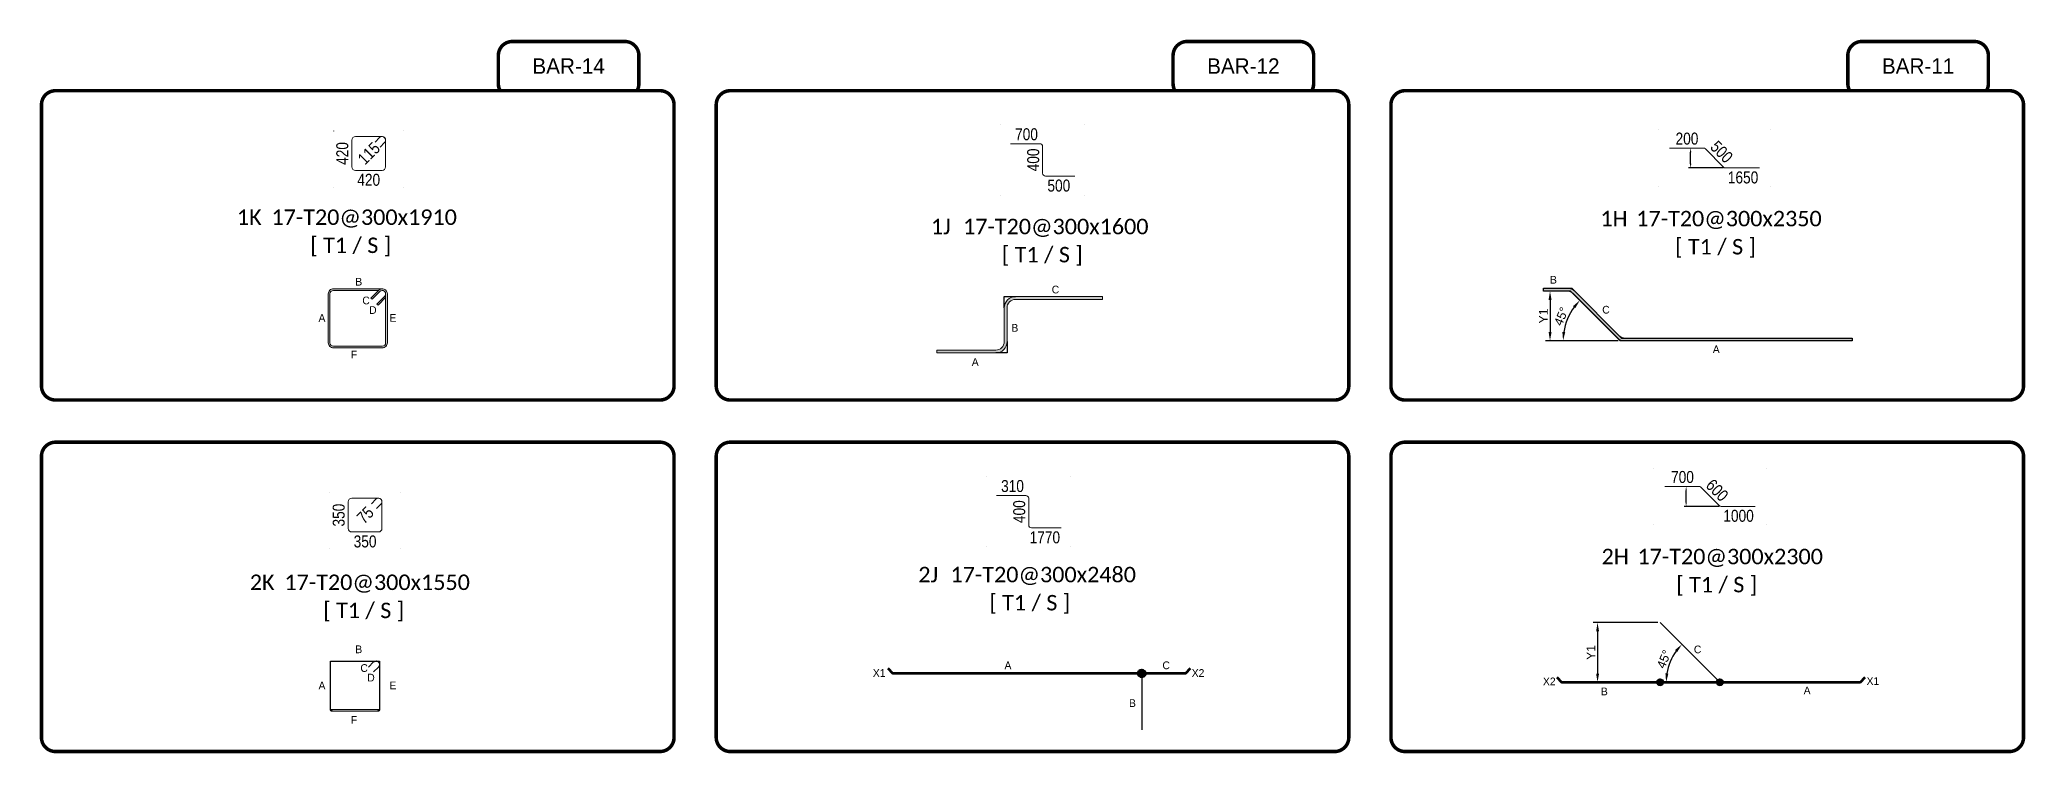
# Model space of a CAD drawing. Header units: millimetres. Extents: x -60174 to 9129, y -15592 to -3144.
# Drawn here: x -42041 to -27916, y -10592 to -5517 of the extents above; entities that cross this region are included whole.
import ezdxf
from ezdxf.enums import TextEntityAlignment as Align

# ---------------------------------------------------------------- set-up
doc = ezdxf.new("R2010")
doc.units = ezdxf.units.MM
doc.header["$LTSCALE"] = 80
doc.linetypes.add('DOT', pattern=[6.35, 0, -6.35])
for name, color, linetype, lineweight in [('S-ANNO-MARK', 2, 'Continuous', 5), ('S-RBAR-SECT', 4, 'Continuous', 9), ('S-RBAR-SECT-HTCH', 252, 'Continuous', 5), ('S-RBAR-TEXT', 3, 'Continuous', 9), ('S-REBAR-MARK', 124, 'Continuous', 9), ('S-REBAR-SHAP', 220, 'Continuous', 9), ('S-SLAB-RBAR', 6, 'Continuous', 53)]:
    doc.layers.add(name, color=color, linetype=linetype, lineweight=lineweight)
doc.styles.add('ARIAL Narrow', font='ARIALN.TTF')
doc.styles.add('ARIAL ROUNDED', font='ARLRDBD.TTF')
doc.styles.add('CALIBRI', font='calibri.ttf')
doc.styles.get("Standard").update_dxf_attribs({"font": 'arial.ttf'})
doc.dimstyles.new('ISO-25', dxfattribs={"dimtxt": 2.5, "dimasz": 2.5, "dimexe": 1.25, "dimexo": 0.625, "dimtad": 1, "dimtxsty": 'Standard', "dimcen": 2.5, "dimadec": 0, "dimazin": 0, "dimtfac": 1, "dimtmove": 0, "dimatfit": 3, "dimfxl": 1, "dimarcsym": 0})

msp = doc.modelspace()

# ---------------------------------------------------------------- texts
at = {"layer": 'Defpoints', "style": 'ARIAL ROUNDED'}
for s, p in [('B', (-31272.667, -7224.64)), ('B', (-39771.389, -7238.489)), ('C', (-39719.492, -7371.702)), ('C', (-34814.879, -7294.074)), ('A', (-40032.955, -7496.422)), ('D', (-39670.712, -7439.944)), ('E', (-39528.31, -7495.638)), ('C', (-30898.96, -7437.484)), ('B', (-35103.673, -7566.452)), ('F', (-39804.772, -7756.435)), ('A', (-30114.372, -7718.948)), ('A', (-35385.977, -7809.646)), ('B', (-39771.389, -9852.761)), ('C', (-30246.929, -9853.635)), ('C', (-39733.19, -9985.974)), ('D', (-39684.41, -10054.216)), ('X1', (-36069.25, -10021.389)), ('A', (-35153.091, -9966.579)), ('C', (-34027.465, -9966.579)), ('X2', (-33800.757, -10021.389)), ('A', (-40032.955, -10110.694)), ('E', (-39528.31, -10109.91)), ('X2', (-31302.286, -10081.051)), ('B', (-30910.493, -10152.675)), ('A', (-29467.931, -10145.443)), ('X1', (-28999.928, -10078.848)), ('B', (-34267.422, -10235.432)), ('F', (-39804.772, -10355.075))]:
    msp.add_text(s, height=55, dxfattribs=at).set_placement(p, align=Align.MIDDLE_CENTER)
at = {"layer": 'S-ANNO-MARK', "color": 1, "style": 'ARIAL ROUNDED'}
for s, p in [('BAR-14', (-38278.458, -5704.764)), ('BAR-12', (-33478.458, -5704.764)), ('BAR-11', (-28678.458, -5704.764))]:
    msp.add_text(s, height=110, dxfattribs=at).set_placement(p, align=Align.MIDDLE_CENTER)

# ---------------------------------------------------------------- blocks, each defined once
blk = doc.blocks.new('STR-END')
at = {"layer": 'S-RBAR-SECT-HTCH'}
h = blk.add_hatch(color=253, dxfattribs=at)
h.dxf.hatch_style = 1
h.paths.add_polyline_path([(-6, 0, 1), (6, 0, 1)])
at = {"layer": 'S-RBAR-SECT'}
blk.add_circle((0, 0), 6, dxfattribs=at)
blk = doc.blocks.new('*U75')
at = {"layer": 'S-RBAR-SECT-HTCH'}
h = blk.add_hatch(color=256, dxfattribs=at)
h.dxf.hatch_style = 1
edge = h.paths.add_edge_path()
edge.add_line((169, 12), (-169, 12))
edge.add_arc((-169, 6), 6, 90, 270)
edge.add_line((-169, 0), (169, 0))
edge.add_arc((169, 6), 6, 270, 450)
at = {"layer": 'Defpoints'}
for points in [[(-175, 6), (-175, 356), (150, 356, -0.668179), (168, 313), (132, 278)], [(97, 313), (132, 349, -0.668179), (175, 331), (175, 6)]]:
    blk.add_lwpolyline(points, format="xyb", dxfattribs=at)
blk.add_lwpolyline([(150, 356), (175, 356), (175, 331)], dxfattribs=at)
at = {"layer": 'S-RBAR-SECT', "color": 0}
blk.add_lwpolyline([(169, 12), (-169, 12, 1), (-169, 0), (169, 0, 1)], format="xyb", close=True, dxfattribs=at)
at = {"color": 9, "true_color": 0xd19cc7}
for p in [(-169, 6), (169, 6)]:
    blk.add_blockref('STR-END', p, dxfattribs=at)
blk = doc.blocks.new('BAR-14-01')
at = {"layer": 'S-RBAR-SECT-HTCH'}
h = blk.add_hatch(color=256, dxfattribs=at)
h.dxf.hatch_style = 1
h.paths.add_polyline_path([(-7, 10), (-63, -46), (-54, -54), (0, 0), (0, -321, -0.414214), (-24, -345), (-372, -345, -0.414214), (-396, -321), (-396, 27, -0.414214), (-372, 51), (-51, 51), (-49, 52, -0.198912), (-24, 63), (-372, 63, 0.414214), (-408, 27), (-408, -321, 0.414214), (-372, -357), (-24, -357, 0.414214), (12, -321), (12, 27, 0.668179), (-49, 52), (-105, -3), (-97, -12), (-41, 44, -0.198912), (-24, 51, -0.668179)])
at = {"layer": 'S-RBAR-SECT', "color": 0}
blk.add_lwpolyline([(-51, 51), (-372, 51, 0.414214), (-396, 27), (-396, -321, 0.414214), (-372, -345), (-24, -345, 0.414214), (0, -321), (0, 0), (-54, -54), (-63, -46), (-7, 10, 0.668179), (-24, 51, 0.198912), (-41, 44), (-97, -12), (-105, -3), (-49, 52, -0.668179), (12, 27), (12, -321, -0.414214), (-24, -357), (-372, -357, -0.414214), (-408, -321), (-408, 27, -0.414214), (-372, 63), (-24, 63)], format="xyb", dxfattribs=at)
blk.add_lwpolyline([(0, 0), (0, 26)], dxfattribs=at)
blk = doc.blocks.new('BAR-INFO')
at = {"style": 'CALIBRI', "flags": 1}
for tag, p in [('BAR_SHAPE', (228, -345)), ('VARIABLES', (228, -545)), ('A', (228, -745)), ('B', (228, -945)), ('C', (228, -1145)), ('D', (228, -1345)), ('E', (228, -1545)), ('F', (228, -1745)), ('G', (228, -1945)), ('H', (228, -2145)), ('Y1', (228, -2345)), ('Y2', (228, -2545)), ('Y3', (228, -2745)), ('Y4', (228, -2945)), ('R1', (228, -3145)), ('R2', (228, -3345)), ('R3', (228, -3545))]:
    blk.add_attdef(tag, text='', height=110, dxfattribs=at).set_placement(p, align=Align.MIDDLE_LEFT)
at = {"layer": 'S-RBAR-TEXT', "style": 'CALIBRI'}
for tag, p in [('BAR_INFO', (1225, 55)), ('BAR_LOCATION', (783, -145))]:
    blk.add_attdef(tag, text='', height=110, dxfattribs=at).set_placement(p, align=Align.MIDDLE_CENTER)
at = {"layer": 'S-REBAR-MARK', "style": 'CALIBRI'}
blk.add_attdef('BAR_MARK', text='', height=110, dxfattribs=at).set_placement((404, 55), align=Align.MIDDLE_CENTER)
blk = doc.blocks.new('SHAPE-14')
at = {"layer": 'Defpoints', "linetype": 'DOT', "ltscale": 100}
blk.add_lwpolyline([(-370, -240), (130, -240), (130, 160), (-370, 160)], close=True, dxfattribs=at)
at = {"layer": 'S-REBAR-SHAP'}
blk.add_lwpolyline([(-74, 81), (-43, 113, -0.668179), (0, 95), (0, -95, -0.414214), (-25, -120), (-215, -120, -0.414214), (-240, -95), (-240, 95, -0.414214), (-215, 120), (-25, 120, -0.668179), (-7, 77), (-39, 46)], format="xyb", dxfattribs=at)
at = {"layer": 'S-RBAR-TEXT', "style": 'ARIAL Narrow'}
for tag, rotation, p in [('A', 90, (-308, 0)), ('C', 45, (-119, 1))]:
    blk.add_attdef(tag, text='', height=85, rotation=rotation, dxfattribs=at).set_placement(p, align=Align.MIDDLE_CENTER)
blk.add_attdef('B', text='', height=85, dxfattribs=at).set_placement((-120, -187), align=Align.MIDDLE_CENTER)
blk = doc.blocks.new('*U45')
at = {"layer": 'S-RBAR-SECT-HTCH'}
h = blk.add_hatch(color=256, dxfattribs=at)
h.dxf.hatch_style = 1
edge = h.paths.add_edge_path()
edge.add_line((-420, 20), (0, 20))
edge.add_arc((0, 80), 60, 270, 360)
edge.add_line((60, 80), (60, 320))
edge.add_arc((140, 320), 80, 90, 180, ccw=False)
edge.add_line((140, 400), (760, 400))
edge.add_line((760, 400), (760, 380))
edge.add_line((760, 380), (140, 380))
edge.add_arc((140, 320), 60, 90, 180)
edge.add_line((80, 320), (80, 80))
edge.add_arc((0, 80), 80, -90, 0, ccw=False)
edge.add_line((0, 0), (-420, 0))
edge.add_line((-420, 0), (-420, 20))
at = {"layer": 'Defpoints'}
for points in [[(60, 320), (60, 400), (140, 400)], [(80, 80), (80, 0), (0, 0)]]:
    blk.add_lwpolyline(points, dxfattribs=at)
at = {"layer": 'S-RBAR-SECT', "color": 0}
blk.add_lwpolyline([(-420, 20), (0, 20, 0.414214), (60, 80), (60, 320, -0.414214), (140, 400), (760, 400), (760, 380), (140, 380, 0.414214), (80, 320), (80, 80, -0.414214), (0, 0), (-420, 0)], format="xyb", close=True, dxfattribs=at)
blk = doc.blocks.new('*U47')
at = {"layer": 'S-SLAB-RBAR'}
h = blk.add_hatch(color=0, dxfattribs=at)
h.dxf.hatch_style = 1
edge = h.paths.add_edge_path()
edge.add_arc((0, 0), 25, 0, 360)
at = {"layer": 'Defpoints'}
blk.add_lwpolyline([(0, 0), (0, -400)], dxfattribs=at)
at = {"layer": 'S-SLAB-RBAR', "color": 0}
blk.add_lwpolyline([(345, 35), (310, 0), (0, 0), (-1770, 0), (-1805, 35)], dxfattribs=at)
blk.add_circle((0, 0), 25, dxfattribs=at)
blk = doc.blocks.new('SHAPE-12')
at = {"layer": 'Defpoints', "linetype": 'DOT', "ltscale": 100}
blk.add_lwpolyline([(-300, -250), (300, -250), (300, 250), (-300, 250)], close=True, dxfattribs=at)
at = {"layer": 'S-REBAR-SHAP'}
blk.add_lwpolyline([(-230, 115), (-20, 115, -0.4142136), (0, 95), (0, -95, 0.4142136), (20, -115), (230, -115)], format="xyb", dxfattribs=at)
at = {"layer": 'S-RBAR-TEXT', "style": 'ARIAL Narrow'}
for tag, p in [('C', (-115, 182.5)), ('A', (115, -182.5))]:
    blk.add_attdef(tag, text='', height=85, dxfattribs=at).set_placement(p, align=Align.MIDDLE_CENTER)
blk.add_attdef('B', text='', height=85, rotation=90, dxfattribs=at).set_placement((-67.5, 0), align=Align.MIDDLE_CENTER)
blk = doc.blocks.new('*D3')
at = {"color": 0, "lineweight": -2, "transparency": 16777216}
for p, q in [((-31191, -7305), (-31328, -7305)), ((-31297, -7368), (-31297, -7596)), ((-30813, -7659), (-31328, -7659))]:
    blk.add_line(p, q, dxfattribs=at)
at = {"color": 0, "transparency": 16777216}
for points in [[(-31307, -7368), (-31286, -7368), (-31297, -7305)], [(-31307, -7596), (-31286, -7596), (-31297, -7659)]]:
    blk.add_solid(points, dxfattribs=at)
at = {"layer": 'Defpoints', "color": 0, "transparency": 16777216}
for p in [(-31175, -7305), (-31297, -7659), (-30797, -7659)]:
    blk.add_point(p, dxfattribs=at)
at = {"color": 0, "transparency": 16777216, "insert": (-31344, -7482), "char_height": 62.5, "attachment_point": 5, "rotation": 90}
blk.add_mtext('Y1', dxfattribs=at)
blk = doc.blocks.new('*D4')
at = {"color": 0, "lineweight": -2, "transparency": 16777216}
for p, q in [((-30529, -9663), (-30990, -9663)), ((-30959, -9725), (-30959, -10025)), ((-30529, -10087), (-30990, -10087))]:
    blk.add_line(p, q, dxfattribs=at)
at = {"color": 0, "transparency": 16777216}
for points in [[(-30969, -9725), (-30948, -9725), (-30959, -9663)], [(-30969, -10025), (-30948, -10025), (-30959, -10087)]]:
    blk.add_solid(points, dxfattribs=at)
at = {"layer": 'Defpoints', "color": 0, "transparency": 16777216}
for p in [(-30514, -9663), (-30959, -10087), (-30514, -10087)]:
    blk.add_point(p, dxfattribs=at)
at = {"color": 0, "transparency": 16777216, "insert": (-31006, -9875), "char_height": 62.5, "attachment_point": 5, "rotation": 90}
blk.add_mtext('Y1', dxfattribs=at)
blk = doc.blocks.new('*U15')
at = {"layer": 'S-RBAR-SECT-HTCH'}
h = blk.add_hatch(color=256, dxfattribs=at)
h.dxf.hatch_style = 1
edge = h.paths.add_edge_path()
edge.add_line((500, 20), (500, 0))
edge.add_line((500, 0), (-1116, 0))
edge.add_arc((-1116, 80), 80, 225, 270, ccw=False)
edge.add_line((-1173, 23), (-1486, 336))
edge.add_arc((-1528, 294), 60, 45, 90)
edge.add_line((-1528, 354), (-1695, 354))
edge.add_line((-1695, 354), (-1695, 374))
edge.add_line((-1695, 374), (-1528, 374))
edge.add_arc((-1528, 294), 80, 45, 90, ccw=False)
edge.add_line((-1471, 350), (-1159, 38))
edge.add_arc((-1116, 80), 60, 225, 270)
edge.add_line((-1116, 20), (500, 20))
at = {"layer": 'Defpoints'}
blk.add_lwpolyline([(500, 20), (500, 0), (-1150, 0), (-1503, 354), (-1695, 354), (-1695, 374), (-1495, 374), (-1141, 20)], close=True, dxfattribs=at)
at = {"layer": 'S-RBAR-SECT', "color": 0}
blk.add_lwpolyline([(500, 20), (500, 0), (-1116, 0, -0.198912), (-1173, 23), (-1486, 336, 0.198912), (-1528, 354), (-1695, 354), (-1695, 374), (-1528, 374, -0.198912), (-1471, 350), (-1159, 38, 0.198912), (-1116, 20)], format="xyb", close=True, dxfattribs=at)
blk = doc.blocks.new('HOOK-PLAN')
at = {"layer": 'S-RBAR-SECT'}
h = blk.add_hatch(color=0, dxfattribs=at)
h.dxf.hatch_style = 1
edge = h.paths.add_edge_path()
edge.add_arc((-15592, -8625), 25, 0, 360)
at = {"layer": 'Defpoints'}
blk.add_lwpolyline([(-15592, -8600), (-15592, -8598)], dxfattribs=at)
at = {"layer": 'S-RBAR-SECT', "color": 0}
blk.add_circle((-15592, -8625), 25, dxfattribs=at)
blk = doc.blocks.new('*U18')
at = {"layer": 'Defpoints'}
for points in [[(-702, 424), (-702, 426)], [(-277, 0), (-702, 424)]]:
    blk.add_lwpolyline(points, dxfattribs=at)
at = {"layer": 'S-SLAB-RBAR', "color": 0}
for points in [[(-1437, 35), (-1402, 0), (723, 0)], [(723, 0), (758, 35)]]:
    blk.add_lwpolyline(points, dxfattribs=at)
for p in [(14891, 8625), (15315, 8625)]:
    blk.add_blockref('HOOK-PLAN', p, dxfattribs=at)
blk = doc.blocks.new('SHAPE-11')
at = {"layer": 'Defpoints'}
for p, q in [((-170, -41), (-170, 41)), ((65, -71), (-185, -71))]:
    blk.add_line(p, q, dxfattribs=at)
at = {"layer": 'Defpoints', "linetype": 'DOT', "ltscale": 100}
blk.add_lwpolyline([(-400, -200), (400, -200), (400, 200), (-400, 200)], close=True, dxfattribs=at)
at = {"layer": 'Defpoints'}
for points in [[(-165, 41), (-175, 41), (-170, 71)], [(-165, -41), (-175, -41), (-170, -71)]]:
    blk.add_solid(points, dxfattribs=at)
at = {"layer": 'S-REBAR-SHAP'}
blk.add_lwpolyline([(321, -71), (79, -71, -0.198912), (65, -65), (-65, 65, 0.198912), (-79, 71), (-321, 71)], format="xyb", dxfattribs=at)
at = {"style": 'ARIAL Narrow', "flags": 1}
blk.add_attdef('Y1', (-200, -59), '', height=85, rotation=90, dxfattribs=at)
at = {"layer": 'S-RBAR-TEXT', "style": 'ARIAL Narrow'}
for tag, p in [('B', (-196, 138)), ('A', (203, -138))]:
    blk.add_attdef(tag, text='', height=85, dxfattribs=at).set_placement(p, align=Align.MIDDLE_CENTER)
blk.add_attdef('C', text='', height=85, rotation=315, dxfattribs=at).set_placement((51, 44), align=Align.MIDDLE_CENTER)
blk = doc.blocks.new('*D76')
at = {"color": 0, "lineweight": -2, "transparency": 16777216}
blk.add_arc((-30090, -10087), 381, 144.4031, 170.5969, dxfattribs=at)
at = {"color": 0, "transparency": 16777216}
for points in [[(-30408, -9858), (-30392, -9872), (-30359, -9818)], [(-30455, -10026), (-30476, -10024), (-30471, -10087)]]:
    blk.add_solid(points, dxfattribs=at)
at = {"layer": 'Defpoints', "color": 0, "transparency": 16777216}
for p in [(-30514, -9663), (-30420, -9896), (-30514, -10087), (-30090, -10087), (-30090, -10087)]:
    blk.add_point(p, dxfattribs=at)
at = {"color": 0, "transparency": 16777216, "insert": (-30486, -9923), "char_height": 62.5, "attachment_point": 5, "rotation": 67.5}
blk.add_mtext('45°', dxfattribs=at)
blk = doc.blocks.new('*D77')
at = {"color": 0, "lineweight": -2, "transparency": 16777216}
blk.add_line((-31068, -7659), (-31235, -7659), dxfattribs=at)
blk.add_arc((-30797, -7659), 407, 143.811, 171.189, dxfattribs=at)
at = {"color": 0, "transparency": 16777216}
for points in [[(-31133, -7412), (-31117, -7426), (-31085, -7371)], [(-31189, -7597), (-31209, -7596), (-31204, -7659)]]:
    blk.add_solid(points, dxfattribs=at)
at = {"layer": 'Defpoints', "color": 0, "transparency": 16777216}
for p in [(-31133, -7323), (-31149, -7456), (-31053, -7659), (-30797, -7659), (-30797, -7659)]:
    blk.add_point(p, dxfattribs=at)
at = {"color": 0, "transparency": 16777216, "insert": (-31217, -7485), "char_height": 62.5, "attachment_point": 5, "rotation": 67.5}
blk.add_mtext('45°', dxfattribs=at)

# ---------------------------------------------------------------- dimensions: what is measured, and where the dimension line sits
at = {"color": 242, "true_color": 0xcd2027}
for base, p1, p2, picture, middle in [((-31296.698, -7658.935), (-31175.347, -7305.382), (-30796.941, -7658.935), '*D3', (-31343.701, -7482.158)), ((-30958.914, -10087.113), (-30513.87, -9662.848), (-30513.87, -10087.113), '*D4', (-31005.917, -9874.98))]:
    dim = msp.add_linear_dim(base=base, p1=p1, p2=p2, angle=90, text='Y1', dimstyle='ISO-25', override={"dimscale": 25}, dxfattribs=at)
    dim.commit()
    dim.dimension.update_dxf_attribs({"geometry": picture, "text_midpoint": middle})
for base, line1, line2, picture, middle in [((-31149.259, -7455.524), ((-30796.941, -7658.935), (-31052.583, -7658.935)), ((-30796.941, -7658.935), (-31132.921, -7322.955)), '*D77', (-31216.595, -7485.109)), ((-30419.784, -9896.484), ((-30513.87, -10087.113), (-30089.606, -10087.113)), ((-30089.606, -10087.113), (-30513.87, -9662.848)), '*D76', (-30485.641, -9923.07))]:
    dim = msp.add_angular_dim_2l(base=base, line1=line1, line2=line2, dimstyle='ISO-25', override={"dimscale": 25}, dxfattribs=at)
    dim.commit()
    dim.dimension.update_dxf_attribs({"geometry": picture, "text_midpoint": middle})

# ---------------------------------------------------------------- linework, layer by layer
at = {"layer": 'S-ANNO-MARK', "color": 251, "const_width": 25}
for points in [[(-37791.855, -5879.764, 0.131652498), (-37778.458, -5829.764), (-37778.458, -5629.764, 0.414213562), (-37878.458, -5529.764), (-38678.458, -5529.764, 0.414213562), (-38778.458, -5629.764), (-38778.458, -5829.764, 0.131652498), (-38765.06, -5879.764, 0.131652498)], [(-32991.855, -5879.764, 0.131652498), (-32978.458, -5829.764), (-32978.458, -5629.764, 0.414213562), (-33078.458, -5529.764), (-33878.458, -5529.764, 0.414213562), (-33978.458, -5629.764), (-33978.458, -5829.764, 0.131652498), (-33965.06, -5879.764, 0.131652498)], [(-28191.855, -5879.764, 0.131652498), (-28178.458, -5829.764), (-28178.458, -5629.764, 0.414213562), (-28278.458, -5529.764), (-29078.458, -5529.764, 0.414213562), (-29178.458, -5629.764), (-29178.458, -5829.764, 0.131652498), (-29165.06, -5879.764, 0.131652498)]]:
    msp.add_lwpolyline(points, format="xyb", dxfattribs=at)
for points in [[(-37628.458, -5879.764), (-41928.458, -5879.764, 0.414213562), (-42028.458, -5979.764), (-42028.458, -7979.764, 0.414213562), (-41928.458, -8079.764), (-37628.458, -8079.764, 0.414213562), (-37528.458, -7979.764), (-37528.458, -5979.764, 0.414213562)], [(-32828.458, -5879.764), (-37128.458, -5879.764, 0.414213562), (-37228.458, -5979.764), (-37228.458, -7979.764, 0.414213562), (-37128.458, -8079.764), (-32828.458, -8079.764, 0.414213562), (-32728.458, -7979.764), (-32728.458, -5979.764, 0.414213562)], [(-28028.458, -5879.764), (-32328.458, -5879.764, 0.414213562), (-32428.458, -5979.764), (-32428.458, -7979.764, 0.414213562), (-32328.458, -8079.764), (-28028.458, -8079.764, 0.414213562), (-27928.458, -7979.764), (-27928.458, -5979.764, 0.414213562)], [(-37628.458, -8379.764), (-41928.458, -8379.764, 0.414213562), (-42028.458, -8479.764), (-42028.458, -10479.764, 0.414213562), (-41928.458, -10579.764), (-37628.458, -10579.764, 0.414213562), (-37528.458, -10479.764), (-37528.458, -8479.764, 0.414213562)], [(-32828.458, -8379.764), (-37128.458, -8379.764, 0.414213562), (-37228.458, -8479.764), (-37228.458, -10479.764, 0.414213562), (-37128.458, -10579.764), (-32828.458, -10579.764, 0.414213562), (-32728.458, -10479.764), (-32728.458, -8479.764, 0.414213562)], [(-28028.458, -8379.764), (-32328.458, -8379.764, 0.414213562), (-32428.458, -8479.764), (-32428.458, -10479.764, 0.414213562), (-32328.458, -10579.764), (-28028.458, -10579.764, 0.414213562), (-27928.458, -10479.764), (-27928.458, -8479.764, 0.414213562)]]:
    msp.add_lwpolyline(points, format="xyb", close=True, dxfattribs=at)

# ---------------------------------------------------------------- block references
at = {"layer": 'S-RBAR-SECT', "color": 244, "true_color": 0x991b1e}
msp.add_blockref('BAR-14-01', (-39579.958, -7351.539), dxfattribs=at)
at = {"layer": 'S-RBAR-SECT', "color": 11, "true_color": 0xf27172}
msp.add_blockref('*U45', (-35239.77, -7744.707), dxfattribs=at)
at = {"layer": 'S-RBAR-SECT', "color": 6}
msp.add_blockref('*U15', (-29647.337, -7658.935), dxfattribs=at)
at = {"layer": 'S-RBAR-SECT', "color": 1}
msp.add_blockref('*U75', (-39798.164, -10291.991), dxfattribs=at)
at = {"layer": 'S-REBAR-MARK'}
ref = msp.add_blockref('BAR-INFO', (-40644.736, -6834.375), dxfattribs=at)
ref.add_attrib('BAR_MARK', '1K', dxfattribs={"height": 110, "style": 'CALIBRI'}).set_placement((-40550.686, -6779.375), align=Align.MIDDLE_CENTER)
ref.add_attrib('BAR_INFO', '17-T20@300x1910', dxfattribs={"layer": 'S-RBAR-TEXT', "height": 110, "style": 'CALIBRI'}).set_placement((-39732.871, -6779.375), align=Align.MIDDLE_CENTER)
ref.add_attrib('BAR_LOCATION', '[ T1 / S ]', dxfattribs={"layer": 'S-RBAR-TEXT', "height": 110, "style": 'CALIBRI'}).set_placement((-39828.572, -6979.375), align=Align.MIDDLE_CENTER)
ref = msp.add_blockref('BAR-INFO', (-30935.778, -6844.47), dxfattribs=at)
ref.add_attrib('BAR_MARK', '1H', dxfattribs={"height": 110, "style": 'CALIBRI'}).set_placement((-30841.728, -6789.47), align=Align.MIDDLE_CENTER)
ref.add_attrib('BAR_INFO', '17-T20@300x2350', dxfattribs={"layer": 'S-RBAR-TEXT', "height": 110, "style": 'CALIBRI'}).set_placement((-30023.913, -6789.47), align=Align.MIDDLE_CENTER)
ref.add_attrib('BAR_LOCATION', '[ T1 / S ]', dxfattribs={"layer": 'S-RBAR-TEXT', "height": 110, "style": 'CALIBRI'}).set_placement((-30119.613, -6989.47), align=Align.MIDDLE_CENTER)
ref = msp.add_blockref('BAR-INFO', (-35724.757, -6900.808), dxfattribs=at)
ref.add_attrib('BAR_MARK', '1J', dxfattribs={"height": 110, "style": 'CALIBRI'}).set_placement((-35630.707, -6845.808), align=Align.MIDDLE_CENTER)
ref.add_attrib('BAR_INFO', '17-T20@300x1600', dxfattribs={"layer": 'S-RBAR-TEXT', "height": 110, "style": 'CALIBRI'}).set_placement((-34812.892, -6845.808), align=Align.MIDDLE_CENTER)
ref.add_attrib('BAR_LOCATION', '[ T1 / S ]', dxfattribs={"layer": 'S-RBAR-TEXT', "height": 110, "style": 'CALIBRI'}).set_placement((-34908.593, -7045.808), align=Align.MIDDLE_CENTER)
ref = msp.add_blockref('BAR-INFO', (-30927.158, -9247.825), dxfattribs=at)
ref.add_attrib('BAR_MARK', '2H', dxfattribs={"height": 110, "style": 'CALIBRI'}).set_placement((-30833.108, -9192.825), align=Align.MIDDLE_CENTER)
ref.add_attrib('BAR_INFO', '17-T20@300x2300', dxfattribs={"layer": 'S-RBAR-TEXT', "height": 110, "style": 'CALIBRI'}).set_placement((-30015.294, -9192.825), align=Align.MIDDLE_CENTER)
ref.add_attrib('BAR_LOCATION', '[ T1 / S ]', dxfattribs={"layer": 'S-RBAR-TEXT', "height": 110, "style": 'CALIBRI'}).set_placement((-30110.994, -9392.825), align=Align.MIDDLE_CENTER)
ref = msp.add_blockref('BAR-INFO', (-40552.352, -9431.139), dxfattribs=at)
ref.add_attrib('BAR_MARK', '2K', dxfattribs={"height": 110, "style": 'CALIBRI'}).set_placement((-40458.302, -9376.139), align=Align.MIDDLE_CENTER)
ref.add_attrib('BAR_INFO', '17-T20@300x1550', dxfattribs={"layer": 'S-RBAR-TEXT', "height": 110, "style": 'CALIBRI'}).set_placement((-39640.488, -9376.139), align=Align.MIDDLE_CENTER)
ref.add_attrib('BAR_LOCATION', '[ T1 / S ]', dxfattribs={"layer": 'S-RBAR-TEXT', "height": 110, "style": 'CALIBRI'}).set_placement((-39736.188, -9576.139), align=Align.MIDDLE_CENTER)
ref = msp.add_blockref('BAR-INFO', (-35814.052, -9376.301), dxfattribs=at)
ref.add_attrib('BAR_MARK', '2J', dxfattribs={"height": 110, "style": 'CALIBRI'}).set_placement((-35720.002, -9321.301), align=Align.MIDDLE_CENTER)
ref.add_attrib('BAR_INFO', '17-T20@300x2480', dxfattribs={"layer": 'S-RBAR-TEXT', "height": 110, "style": 'CALIBRI'}).set_placement((-34902.187, -9321.301), align=Align.MIDDLE_CENTER)
ref.add_attrib('BAR_LOCATION', '[ T1 / S ]', dxfattribs={"layer": 'S-RBAR-TEXT', "height": 110, "style": 'CALIBRI'}).set_placement((-34997.888, -9521.301), align=Align.MIDDLE_CENTER)
at = {"layer": 'S-REBAR-SHAP'}
for name, p, values in [('SHAPE-14', (-39580.592, -6326.439), {'A': '420', 'B': '420', 'C': '115'}), ('SHAPE-12', (-34906.135, -6372.127), {'A': '500', 'B': '400', 'C': '700'}), ('SHAPE-11', (-30126.659, -6358.536), {'A': '1650', 'B': '200', 'C': '500'}), ('SHAPE-11', (-30158.668, -8765.181), {'A': '1000', 'B': '700', 'C': '600'}), ('SHAPE-14', (-39606.212, -8898.421), {'A': '350', 'B': '350', 'C': '75'}), ('SHAPE-12', (-35005.611, -8873.948), {'A': '1770', 'B': '400', 'C': '310'})]:
    msp.add_blockref(name, p, dxfattribs=at).add_auto_attribs(values)
at = {"layer": 'S-SLAB-RBAR'}
for name, p in [('*U18', (-29812.241, -10087.113)), ('*U47', (-34201.089, -10024.354))]:
    msp.add_blockref(name, p, dxfattribs=at)

msp.set_redraw_order([(e.dxf.handle, doc.entitydb.next_handle()) for e in msp.query("TEXT MTEXT ATTDEF DIMENSION ARC_DIMENSION")])  # texts and dimensions are drawn at this point

doc.saveas('drawing.dxf')
